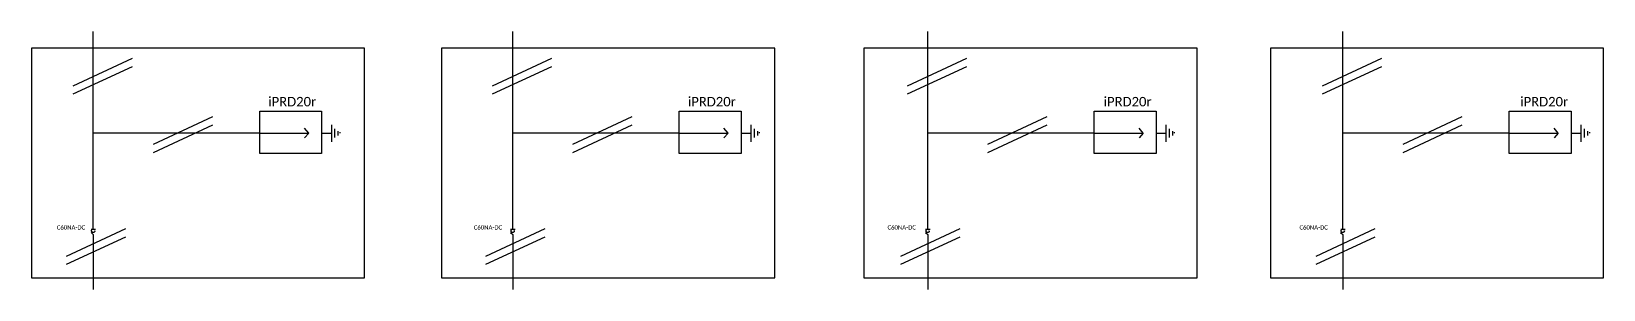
# Model space of a CAD drawing. Header units: inches. Extents: x 9190 to 83177, y 6945 to 19665.
# Drawn here: x 25377 to 27459, y 17173 to 17514 of the extents above; entities that cross this region are included whole.
import ezdxf

# ---------------------------------------------------------------- set-up
doc = ezdxf.new("R2010")
doc.units = ezdxf.units.IN
doc.header["$MEASUREMENT"] = 0
doc.linetypes.add('ACAD_ISO02W100', pattern=[15, 12, -3])
doc.styles.get("Standard").update_dxf_attribs({"font": 'arial.ttf'})

msp = doc.modelspace()

# ---------------------------------------------------------------- texts
at = {"attachment_point": 1}
for s, width, gutter_width, insert, char_height in [('{\\fCalibri|b0|i0|c0|p34;\\H0.91667x;iPRD20r}', 179.489, 67.9, (25690.5, 17427.9), 13.583), ('{\\fCalibri|b0|i0|c0|p34;\\H0.91667x;iPRD20r}', 179.489, 67.9, (26246.3, 17427.9), 13.583), ('{\\fCalibri|b0|i0|c0|p34;\\H0.91667x;iPRD20r}', 179.489, 67.9, (26797, 17427.9), 13.583), ('{\\fCalibri|b0|i0|c0|p34;\\H0.91667x;iPRD20r}', 179.489, 67.9, (27348.7, 17427.9), 13.583), ('{\\fCalibri|b0|i0|c0|p34;\\H0.91667x;C60NA-DC}', 42.658, 31.1, (25410.4, 17258.2), 6.221), ('{\\fCalibri|b0|i0|c0|p34;\\H0.91667x;C60NA-DC}', 42.658, 31.1, (25962.7, 17258.2), 6.221), ('{\\fCalibri|b0|i0|c0|p34;\\H0.91667x;C60NA-DC}', 42.658, 31.1, (26510.7, 17258.2), 6.221), ('{\\fCalibri|b0|i0|c0|p34;\\H0.91667x;C60NA-DC}', 42.658, 31.1, (27056.3, 17258.2), 6.221)]:
    msp.add_mtext_dynamic_manual_height_columns(s, width=width, gutter_width=gutter_width, heights=[0], dxfattribs=dict(at, insert=insert, char_height=char_height))

# ---------------------------------------------------------------- linework, layer by layer
for p, q in [((25458.7, 17253.1), (25458.7, 17514.4)), ((26014.2, 17253.1), (26014.2, 17514.4)), ((26563.9, 17253.1), (26563.9, 17514.4)), ((27113.6, 17253.1), (27113.6, 17514.4)), ((25432.1, 17442.7), (25510.5, 17479)), ((25987.6, 17442.7), (26066, 17479)), ((26537.3, 17442.7), (26615.7, 17479)), ((27087, 17442.7), (27165.5, 17479)), ((25432.1, 17431.8), (25510.5, 17468.2)), ((25987.6, 17431.8), (26066, 17468.2)), ((26537.3, 17431.8), (26615.7, 17468.2)), ((27087, 17431.8), (27165.5, 17468.2)), ((25538.5, 17365.5), (25616.9, 17401.8)), ((25538.5, 17354.6), (25616.9, 17391)), ((26094, 17365.5), (26172.4, 17401.8)), ((26094, 17354.6), (26172.4, 17391)), ((26643.7, 17365.5), (26722.2, 17401.8)), ((26643.7, 17354.6), (26722.2, 17391)), ((27193.5, 17365.5), (27271.9, 17401.8)), ((27193.5, 17354.6), (27271.9, 17391)), ((25679.2, 17380), (25458.7, 17380)), ((26234.8, 17380), (26014.2, 17380)), ((26784.5, 17380), (26563.9, 17380)), ((27334.2, 17380), (27113.6, 17380)), ((25423.3, 17217.4), (25501.7, 17253.8)), ((25423.3, 17206.6), (25501.7, 17242.9)), ((25455.8, 17248.6), (25458.7, 17246)), ((25458.7, 17246), (25458.7, 17173.3)), ((25978.8, 17217.4), (26057.2, 17253.8)), ((25978.8, 17206.6), (26057.2, 17242.9)), ((26011.3, 17248.6), (26014.2, 17246)), ((26014.2, 17246), (26014.2, 17173.3)), ((26528.5, 17217.4), (26607, 17253.8)), ((26528.5, 17206.6), (26607, 17242.9)), ((26561.1, 17248.6), (26563.9, 17246)), ((26563.9, 17246), (26563.9, 17173.3)), ((27078.3, 17217.4), (27156.7, 17253.8)), ((27078.3, 17206.6), (27156.7, 17242.9)), ((27110.8, 17248.6), (27113.6, 17246)), ((27113.6, 17246), (27113.6, 17173.3))]:
    msp.add_line(p, q)
at = {"color": 3}
for p, q in [((25774.5, 17379.8), (25774.5, 17391.2)), ((26330, 17379.8), (26330, 17391.2)), ((26879.7, 17379.8), (26879.7, 17391.2)), ((27429.4, 17379.8), (27429.4, 17391.2)), ((25679.2, 17380), (25744.1, 17380)), ((25744.1, 17380), (25738.6, 17386.4)), ((25744.1, 17380), (25738.6, 17373.6)), ((25761.2, 17379.8), (25774.5, 17379.8)), ((25774.5, 17368.4), (25774.5, 17379.8)), ((25778.8, 17379.8), (25778.8, 17385.5)), ((25778.8, 17374.1), (25778.8, 17379.8)), ((25783.2, 17379.8), (25783.2, 17382.6)), ((25783.2, 17376.9), (25783.2, 17379.8)), ((25785.7, 17379.8), (25785.7, 17381.2)), ((26234.8, 17380), (26299.6, 17380)), ((26299.6, 17380), (26294.1, 17386.4)), ((26299.6, 17380), (26294.1, 17373.6)), ((26316.7, 17379.8), (26330, 17379.8)), ((26330, 17368.4), (26330, 17379.8)), ((26334.4, 17379.8), (26334.4, 17385.5)), ((26334.4, 17374.1), (26334.4, 17379.8)), ((26338.8, 17379.8), (26338.8, 17382.6)), ((26338.8, 17376.9), (26338.8, 17379.8)), ((26341.2, 17379.8), (26341.2, 17381.2)), ((26784.5, 17380), (26849.4, 17380)), ((26849.4, 17380), (26843.8, 17386.4)), ((26849.4, 17380), (26843.8, 17373.6)), ((26866.5, 17379.8), (26879.7, 17379.8)), ((26879.7, 17368.4), (26879.7, 17379.8)), ((26884.1, 17379.8), (26884.1, 17385.5)), ((26884.1, 17374.1), (26884.1, 17379.8)), ((26888.5, 17379.8), (26888.5, 17382.6)), ((26888.5, 17376.9), (26888.5, 17379.8)), ((26890.9, 17379.8), (26890.9, 17381.2)), ((27334.2, 17380), (27399.1, 17380)), ((27399.1, 17380), (27393.6, 17386.4)), ((27399.1, 17380), (27393.6, 17373.6)), ((27416.2, 17379.8), (27429.4, 17379.8)), ((27429.4, 17368.4), (27429.4, 17379.8)), ((27433.8, 17379.8), (27433.8, 17385.5)), ((27433.8, 17374.1), (27433.8, 17379.8)), ((27438.2, 17379.8), (27438.2, 17382.6)), ((27438.2, 17376.9), (27438.2, 17379.8)), ((27440.7, 17379.8), (27440.7, 17381.2))]:
    msp.add_line(p, q, dxfattribs=at)
for points in [[(25818.1, 17492.3), (25376.8, 17492.3), (25376.8, 17188.7), (25818.1, 17188.7)], [(26361.4, 17492.3), (25920.1, 17492.3), (25920.1, 17188.7), (26361.4, 17188.7)], [(26920.6, 17492.3), (26479.3, 17492.3), (26479.3, 17188.7), (26920.6, 17188.7)], [(27459.1, 17492.3), (27017.8, 17492.3), (27017.8, 17188.7), (27459.1, 17188.7)]]:
    msp.add_lwpolyline(points, close=True)
at = {"color": 7}
for points in [[(25679.2, 17409.2), (25761.2, 17409.2), (25761.2, 17353), (25679.2, 17353)], [(26234.8, 17409.2), (26316.7, 17409.2), (26316.7, 17353), (26234.8, 17353)], [(26784.5, 17409.2), (26866.5, 17409.2), (26866.5, 17353), (26784.5, 17353)], [(27334.2, 17409.2), (27416.2, 17409.2), (27416.2, 17353), (27334.2, 17353)]]:
    msp.add_lwpolyline(points, close=True, dxfattribs=at)
for points in [[(25455.9, 17253.1), (25461.8, 17253.1)], [(26011.4, 17253.1), (26017.4, 17253.1)], [(26561.1, 17253.1), (26567.1, 17253.1)], [(27110.9, 17253.1), (27116.8, 17253.1)]]:
    msp.add_lwpolyline(points)
at = {"linetype": 'ACAD_ISO02W100'}
for centre in [(25458.7, 17250.9), (26014.2, 17250.9), (26563.9, 17250.9), (27113.6, 17250.9)]:
    msp.add_circle(centre, 2.21, dxfattribs=at)

msp.set_redraw_order([(e.dxf.handle, doc.entitydb.next_handle()) for e in msp.query("TEXT MTEXT ATTDEF DIMENSION ARC_DIMENSION")])  # texts and dimensions are drawn at this point

doc.saveas('drawing.dxf')
